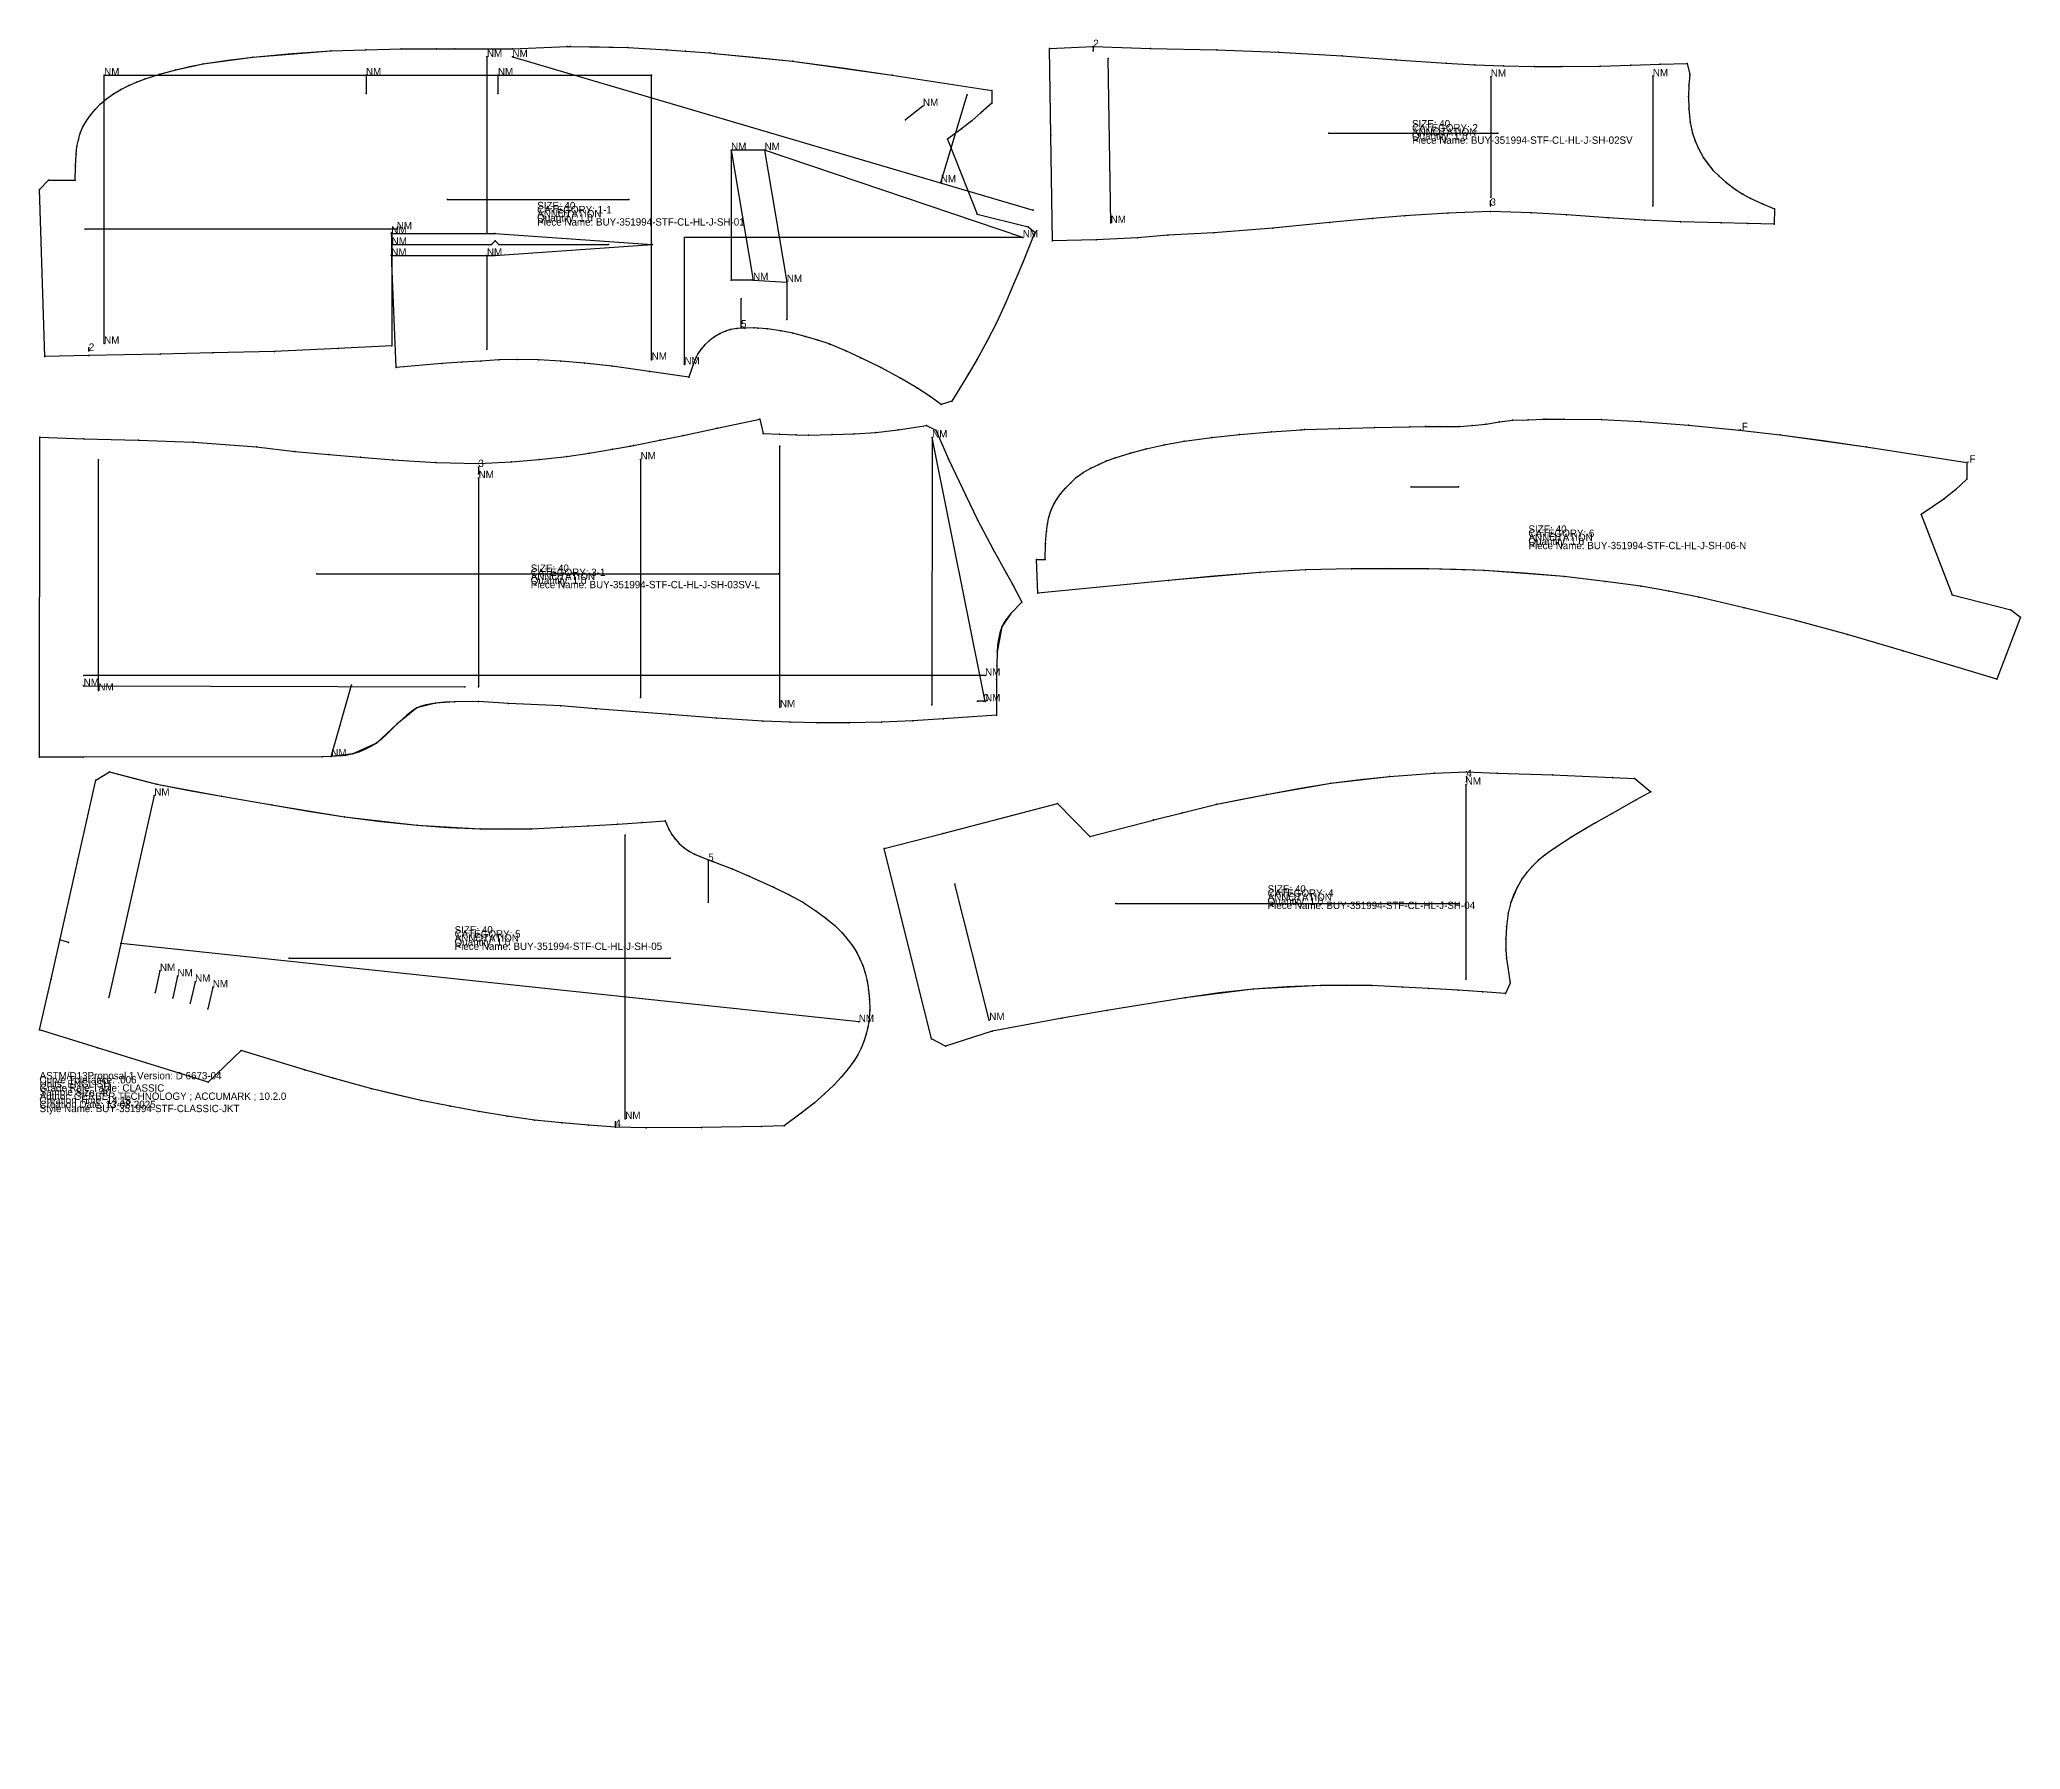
# Model space of a CAD drawing. Extents: x 0 to 67.6, y -21.7 to 36.6.
import ezdxf

# ---------------------------------------------------------------- set-up
doc = ezdxf.new("R2010")
doc.units = 0

msp = doc.modelspace()

# ---------------------------------------------------------------- texts
at = {"layer": '1'}
for s, p in [('ASTM/D13Proposal 1 Version: D 6673-04', (0, 1.12)), ('Author: GERBER TECHNOLOGY ; ACCUMARK ; 10.2.0', (0, 0.42)), ('Sample Size: 40', (0, 0.56)), ('Curve Tolerance: .006', (0, 0.98)), ('Grade Rule Table: CLASSIC', (0, 0.7)), ('Units: ENGLISH', (0, 0.84)), ('Style Name: BUY-351994-STF-CLASSIC-JKT', (0, 0)), ('Creation Time: 14:18', (0, 0.28)), ('Creation Date: 13-08-2025', (0, 0.14))]:
    msp.add_text(s, height=0.25, dxfattribs=at).set_placement(p)

# ---------------------------------------------------------------- blocks, each defined once
blk = doc.blocks.new('BUY-351994-STF-CL-HL-J-SH-01_40')
at = {"layer": '1'}
for points in [[(1.213, 31.8003), (1.22, 32.265), (1.2428, 32.685), (1.2751, 32.946), (1.322, 33.1788), (1.3858, 33.4064), (1.4743, 33.6212), (1.595, 33.8263), (1.7367, 34.0243), (1.8926, 34.2132), (2.0646, 34.3937), (2.2786, 34.5798), (2.5158, 34.7479), (2.7714, 34.8965), (3.0382, 35.0298), (3.3017, 35.1496), (3.6001, 35.2644), (4.1033, 35.4181), (4.6518, 35.5692), (5.5785, 35.7685), (7.2738, 36.0024), (9.9398, 36.2138), (11.134, 36.2528), (12.3333, 36.2822), (13.5377, 36.2835), (14.1657, 36.2835), (16.1341, 36.2835), (17.9935, 36.3588), (18.1104, 36.3583), (20.0727, 36.3252), (21.4023, 36.2526), (22.0398, 36.205), (22.8625, 36.1435), (23.0286, 36.1282), (25.6882, 35.8615), (29.0904, 35.3868), (32.4804, 34.8606)], [(32.4804, 34.8606), (32.481, 34.4239)], [(32.481, 34.4239), (32.1094, 34.0938), (31.8024, 33.821), (31.4478, 33.5542), (30.9762, 33.1994)], [(30.9762, 33.1994), (31.662, 31.4544), (31.662, 31.4544), (31.9814, 30.6444)], [(0, 31.4855), (0.3029, 31.8003)], [(0.3029, 31.8003), (1.213, 31.8003)], [(0.1781, 25.7892), (0, 31.4855)], [(31.9814, 30.6444), (33.7197, 30.21), (33.95, 30.0304)], [(12.1593, 25.4049), (12.0216, 28.9758), (12.0109, 30.0171), (12.0109, 26.1463)], [(33.95, 30.0304), (33.5377, 28.9951), (33.5377, 28.9951), (33.239, 28.2761), (32.9496, 27.603), (32.6423, 26.9317), (32.3139, 26.2947), (31.9705, 25.6693), (31.6925, 25.1897), (31.6925, 25.1897), (31.3971, 24.699), (31.1194, 24.2618)], [(30.7517, 24.1437), (30.3775, 24.4153), (29.9311, 24.7123), (29.3657, 25.0508), (28.6968, 25.4111), (28.0151, 25.7442), (27.5003, 25.978), (26.9585, 26.2075), (26.9362, 26.2149), (26.5441, 26.3444), (26.1185, 26.4695), (25.7012, 26.5782), (25.2817, 26.6644), (24.8198, 26.7275), (24.5013, 26.7497), (24.3726, 26.7584), (24.0697, 26.7567), (23.7978, 26.7365), (23.5721, 26.7013), (23.5721, 26.7013), (23.3973, 26.6471), (23.2212, 26.5728), (23.0286, 26.4597), (22.8451, 26.3222), (22.6964, 26.1828), (22.5564, 26.0182), (22.4587, 25.8751), (22.4587, 25.8751), (22.3995, 25.7622), (22.3267, 25.5976), (22.1452, 25.0814)], [(12.0109, 26.1463), (10.1905, 26.0546), (8.0171, 25.9581), (5.9077, 25.9058), (4.1151, 25.867), (1.678, 25.8188), (1.678, 25.8188), (0.1781, 25.7892)], [(22.1452, 25.0814), (20.802, 25.2746), (19.5294, 25.4518), (18.5878, 25.5566), (17.7864, 25.6291), (17.0242, 25.671), (16.2864, 25.6869), (15.6678, 25.6704), (15.052, 25.6295), (14.4087, 25.5958), (13.7235, 25.5447), (12.1593, 25.4049)], [(31.1194, 24.2618), (30.7517, 24.1437)]]:
    blk.add_lwpolyline(points, dxfattribs=at)
at = {"layer": '10'}
for p, q in [((23.9306, 26.775), (23.9306, 27.7497)), ((1.6781, 25.9815), (1.6781, 26.0828))]:
    blk.add_line(p, q, dxfattribs=at)
at = {"layer": '2'}
for p in [(15.2601, 36.0077), (16.1327, 36.0076), (16.1341, 36.2835), (2.2024, 35.3845), (2.2024, 35.3845), (11.1351, 35.3845), (15.6351, 35.3845), (20.88, 35.3845), (20.88, 35.3845), (11.1351, 34.7595), (15.6351, 34.7595), (31.64, 34.7152), (32.4804, 34.8606), (32.4804, 34.8606), (29.5416, 33.863), (30.137, 34.3288), (32.481, 34.4239), (32.481, 34.4239), (30.9762, 33.1994), (30.9762, 33.1994), (23.5915, 32.8311), (23.5915, 32.8311), (23.5915, 32.8311), (24.7326, 32.8311), (24.7326, 32.8311), (24.7326, 32.8311), (0.3029, 31.8003), (0.3029, 31.8003), (1.213, 31.8003), (1.213, 31.8003), (0, 31.4855), (0, 31.4855), (13.9099, 31.1371), (20.1013, 31.1371), (30.7448, 31.7225), (31.662, 31.4544), (31.9814, 30.6444), (31.9814, 30.6444), (33.8987, 30.7798), (1.5529, 30.1277), (11.998, 29.9777), (12.0109, 30.0171), (12.1859, 30.1277), (15.2601, 29.9777), (15.5327, 29.9777), (21.9984, 29.8461), (21.9984, 29.8461), (33.5421, 29.8461), (33.5421, 29.8461), (33.7197, 30.21), (33.95, 30.0304), (33.95, 30.0304), (11.998, 29.2277), (12.0109, 29.6027), (15.2601, 29.2277), (15.417, 29.6027), (15.5347, 29.2277), (15.542, 29.7277), (15.667, 29.6027), (19.4051, 29.6027), (20.9011, 29.6027), (20.9011, 29.6027), (12.0216, 28.9758), (23.5915, 28.3943), (23.5915, 28.3943), (24.3413, 28.3943), (24.3413, 28.3943), (24.3413, 28.3943), (33.5377, 28.9951), (33.5377, 28.9951), (23.9306, 27.7497), (25.4932, 28.3267), (25.4938, 28.3267), (25.4938, 28.3267), (25.4932, 27.0486), (23.5721, 26.7013), (23.9306, 26.775), (0.1781, 25.7892), (0.1781, 25.7892), (1.678, 25.8188), (1.6781, 26.0828), (1.6781, 25.9815), (2.2024, 26.2233), (12.0109, 26.1463), (12.0109, 26.1463), (15.2601, 26.0383), (22.4587, 25.8751), (22.4587, 25.8751), (26.9362, 26.2149), (26.9585, 26.2075), (12.1593, 25.4049), (12.1593, 25.4049), (17.7864, 25.6291), (20.88, 25.6727), (21.9984, 25.5163), (22.1452, 25.0814), (22.1452, 25.0814), (31.6925, 25.1897), (31.6925, 25.1897), (30.7517, 24.1437), (30.7517, 24.1437), (31.1194, 24.2618), (31.1194, 24.2618)]:
    blk.add_point(p, dxfattribs=at)
at = {"layer": '3'}
for p in [(7.2738, 36.0024), (9.9398, 36.2138), (11.134, 36.2528), (12.3333, 36.2822), (13.5377, 36.2835), (14.1657, 36.2835), (17.9935, 36.3588), (18.1104, 36.3583), (20.0727, 36.3252), (21.4023, 36.2526), (22.0398, 36.205), (22.8625, 36.1435), (23.0286, 36.1282), (25.6882, 35.8615), (3.3017, 35.1496), (3.6001, 35.2644), (4.1033, 35.4181), (4.6518, 35.5692), (5.5785, 35.7685), (29.0904, 35.3868), (2.2786, 34.5798), (2.5158, 34.7479), (2.7714, 34.8965), (3.0382, 35.0298), (1.595, 33.8263), (1.7367, 34.0243), (1.8926, 34.2132), (2.0646, 34.3937), (31.8024, 33.821), (32.1094, 34.0938), (1.322, 33.1788), (1.3858, 33.4064), (1.4743, 33.6212), (31.4478, 33.5542), (1.2428, 32.685), (1.2751, 32.946), (1.22, 32.265), (31.662, 31.4544), (33.239, 28.2761), (32.9496, 27.603), (23.0286, 26.4597), (23.2212, 26.5728), (23.3973, 26.6471), (23.5721, 26.7013), (23.7978, 26.7365), (24.0697, 26.7567), (24.3726, 26.7584), (24.5013, 26.7497), (24.8198, 26.7275), (25.2817, 26.6644), (25.7012, 26.5782), (26.1185, 26.4695), (32.6423, 26.9317), (1.678, 25.8188), (4.1151, 25.867), (5.9077, 25.9058), (8.0171, 25.9581), (10.1905, 26.0546), (16.2864, 25.6869), (22.3995, 25.7622), (22.5564, 26.0182), (22.6964, 26.1828), (22.8451, 26.3222), (26.5441, 26.3444), (27.5003, 25.978), (28.0151, 25.7442), (32.3139, 26.2947), (13.7235, 25.5447), (14.4087, 25.5958), (15.052, 25.6295), (15.6678, 25.6704), (17.0242, 25.671), (18.5878, 25.5566), (19.5294, 25.4518), (20.802, 25.2746), (22.3267, 25.5976), (28.6968, 25.4111), (29.3657, 25.0508), (31.9705, 25.6693), (29.9311, 24.7123), (30.3775, 24.4153), (31.3971, 24.699)]:
    blk.add_point(p, dxfattribs=at)
at = {"layer": '4'}
for p in [(9.9398, 36.2138, 0.1181), (14.1657, 36.2835, 0.1181), (16.1341, 36.2835, 0.1181), (18.1104, 36.3583, 0.1181), (23.0286, 36.1282, 0.1181), (29.0904, 35.3868, 0.1181), (31.662, 31.4544, 0.1181), (33.5377, 28.9951, 0.1181), (23.5721, 26.7013, 0.1181), (24.5013, 26.7497, 0.1181), (1.678, 25.8188, 0.1181), (22.5564, 26.0182, 0.1181), (26.9362, 26.2149, 0.1181), (17.7864, 25.6291, 0.1181), (31.6925, 25.1897, 0.1181)]:
    blk.add_point(p, dxfattribs=at)
at = {"layer": '5'}
blk.add_line((13.9099, 31.1371), (20.1013, 31.1371), dxfattribs=at)
at = {"layer": '7'}
blk.add_line((13.9099, 31.1371), (20.1013, 31.1371), dxfattribs=at)
at = {"layer": '8'}
for p, q in [((15.2601, 36.0077), (15.2601, 29.9777)), ((16.1327, 36.0076), (33.8987, 30.7798)), ((2.2024, 35.3845), (20.88, 35.3845)), ((2.2024, 26.2233), (2.2024, 35.3845)), ((11.1351, 35.3845), (11.1351, 34.7595)), ((15.6351, 35.3845), (15.6351, 34.7595)), ((20.88, 25.6727), (20.88, 35.3845)), ((30.7448, 31.7225), (31.64, 34.7152)), ((30.137, 34.3288), (29.5416, 33.863)), ((24.7326, 32.8311), (23.5915, 32.8311)), ((23.5915, 32.8311), (24.3413, 28.3943)), ((23.5915, 32.8311), (23.5915, 28.3943)), ((33.5421, 29.8461), (24.7326, 32.8311)), ((24.7326, 32.8311), (25.4938, 28.3267)), ((12.1859, 30.1277), (1.5529, 30.1277)), ((21.9984, 25.5163), (21.9984, 29.8461)), ((33.5421, 29.8461), (21.9984, 29.8461)), ((15.2601, 29.2277), (15.2601, 26.0383)), ((24.3413, 28.3943), (23.5915, 28.3943)), ((24.3413, 28.3943), (25.4938, 28.3267)), ((25.4932, 28.3267), (25.4932, 27.0486))]:
    blk.add_line(p, q, dxfattribs=at)
for points in [[(11.998, 29.9777), (15.5327, 29.9777), (20.9011, 29.6027)], [(11.998, 29.2277), (15.5347, 29.2277), (20.9011, 29.6027)], [(12.0109, 29.6027), (15.417, 29.6027), (15.542, 29.7277), (15.667, 29.6027), (19.4051, 29.6027)]]:
    blk.add_lwpolyline(points, dxfattribs=at)
at = {"layer": '84'}
for points in [[(1.213, 31.8003), (1.22, 32.265), (1.2428, 32.685), (1.2751, 32.946), (1.322, 33.1788), (1.3858, 33.4064), (1.4743, 33.6212), (1.595, 33.8263), (1.7367, 34.0243), (1.8926, 34.2132), (2.0646, 34.3937), (2.2786, 34.5798), (2.5158, 34.7479), (2.7714, 34.8965), (3.0382, 35.0298), (3.3017, 35.1496), (3.6001, 35.2644), (4.1033, 35.4181), (4.6518, 35.5692), (5.1136, 35.6763), (5.5785, 35.7685), (6.4242, 35.8992), (7.2738, 36.0024), (8.6054, 36.1251), (9.9398, 36.2138), (11.134, 36.2528), (12.3333, 36.2822), (13.5377, 36.2835), (14.1657, 36.2835), (16.1341, 36.2835), (17.9935, 36.3588), (18.1104, 36.3583), (19.0916, 36.3477), (20.0727, 36.3252), (21.4023, 36.2526), (22.0398, 36.205), (22.8625, 36.1435), (23.0286, 36.1282), (24.3592, 36.0024), (25.6882, 35.8615), (27.3908, 35.6354), (29.0904, 35.3868), (32.4804, 34.8606)], [(32.4804, 34.8606), (32.481, 34.4239)], [(32.481, 34.4239), (32.1094, 34.0938), (31.8024, 33.821), (31.4478, 33.5542), (30.9762, 33.1994)], [(30.9762, 33.1994), (31.662, 31.4544), (31.662, 31.4544), (31.9814, 30.6444)], [(0, 31.4855), (0.3029, 31.8003)], [(0.3029, 31.8003), (1.213, 31.8003)], [(0.1781, 25.7892), (0, 31.4855)], [(31.9814, 30.6444), (33.7197, 30.21), (33.95, 30.0304)], [(12.1593, 25.4049), (12.0216, 28.9758), (12.0109, 30.0171), (12.0109, 26.1463)], [(33.95, 30.0304), (33.5377, 28.9951), (33.5377, 28.9951), (33.239, 28.2761), (32.9496, 27.603), (32.6423, 26.9317), (32.3139, 26.2947), (31.9705, 25.6693), (31.6925, 25.1897), (31.6925, 25.1897), (31.3971, 24.699), (31.1194, 24.2618)], [(30.7517, 24.1437), (30.3775, 24.4153), (29.9311, 24.7123), (29.3657, 25.0508), (28.6968, 25.4111), (28.0151, 25.7442), (27.5003, 25.978), (26.9585, 26.2075), (26.9362, 26.2149), (26.5441, 26.3444), (26.1185, 26.4695), (25.7012, 26.5782), (25.2817, 26.6644), (24.8198, 26.7275), (24.5013, 26.7497), (24.3726, 26.7584), (24.0697, 26.7567), (23.7978, 26.7365), (23.5721, 26.7013), (23.5721, 26.7013), (23.3973, 26.6471), (23.2212, 26.5728), (23.0286, 26.4597), (22.8451, 26.3222), (22.6964, 26.1828), (22.5564, 26.0182), (22.4587, 25.8751), (22.4587, 25.8751), (22.3995, 25.7622), (22.3267, 25.5976), (22.1452, 25.0814)], [(12.0109, 26.1463), (10.1905, 26.0546), (8.0171, 25.9581), (5.9077, 25.9058), (4.1151, 25.867), (1.678, 25.8188), (1.678, 25.8188), (0.1781, 25.7892)], [(22.1452, 25.0814), (20.802, 25.2746), (19.5294, 25.4518), (18.5878, 25.5566), (17.7864, 25.6291), (17.0242, 25.671), (16.2864, 25.6869), (15.6678, 25.6704), (15.052, 25.6295), (14.4087, 25.5958), (13.7235, 25.5447), (12.1593, 25.4049)], [(31.1194, 24.2618), (30.7517, 24.1437)]]:
    blk.add_lwpolyline(points, dxfattribs=at)
at = {"layer": '85'}
for points in [[(15.2601, 36.0077), (15.2601, 29.9777)], [(16.1327, 36.0076), (33.8987, 30.7798)], [(2.2024, 35.3845), (20.88, 35.3845)], [(2.2024, 26.2233), (2.2024, 35.3845)], [(11.1351, 35.3845), (11.1351, 34.7595)], [(15.6351, 35.3845), (15.6351, 34.7595)], [(20.88, 25.6727), (20.88, 35.3845)], [(30.7448, 31.7225), (31.64, 34.7152)], [(30.137, 34.3288), (29.5416, 33.863)], [(24.7326, 32.8311), (23.5915, 32.8311)], [(23.5915, 32.8311), (24.3413, 28.3943)], [(23.5915, 32.8311), (23.5915, 28.3943)], [(33.5421, 29.8461), (24.7326, 32.8311)], [(24.7326, 32.8311), (25.4938, 28.3267)], [(12.1859, 30.1277), (1.5529, 30.1277)], [(11.998, 29.9777), (15.5327, 29.9777), (20.9011, 29.6027)], [(21.9984, 25.5163), (21.9984, 29.8461)], [(33.5421, 29.8461), (21.9984, 29.8461)], [(11.998, 29.2277), (15.5347, 29.2277), (20.9011, 29.6027)], [(12.0109, 29.6027), (15.417, 29.6027), (15.542, 29.7277), (15.667, 29.6027), (19.4051, 29.6027)], [(15.2601, 29.2277), (15.2601, 26.0383)], [(24.3413, 28.3943), (23.5915, 28.3943)], [(24.3413, 28.3943), (25.4938, 28.3267)], [(25.4932, 28.3267), (25.4932, 27.0486)]]:
    blk.add_lwpolyline(points, dxfattribs=at)
at = {"layer": '1'}
for s, p in [('ANNOTATION', (16.975, 30.5312)), ('SIZE: 40', (16.975, 30.8112)), ('Quantity: 1,0', (16.975, 30.3912)), ('CATEGORY: 1-1', (16.975, 30.6712)), ('Piece Name: BUY-351994-STF-CL-HL-J-SH-01', (16.975, 30.2512))]:
    blk.add_text(s, height=0.25, dxfattribs=at).set_placement(p)
at = {"layer": '10'}
for s, p in [('5', (23.9306, 26.775)), ('2', (1.6781, 25.9815))]:
    blk.add_text(s, height=0.25, dxfattribs=at).set_placement(p)
at = {"layer": '8'}
for p in [(15.2601, 36.0077), (16.1327, 36.0076), (2.2024, 35.3845), (11.1351, 35.3845), (15.6351, 35.3845), (30.137, 34.3288), (23.5915, 32.8311), (23.5915, 32.8311), (24.7326, 32.8311), (24.7326, 32.8311), (30.7448, 31.7225), (11.998, 29.9777), (12.0109, 29.6027), (12.1859, 30.1277), (33.5421, 29.8461), (33.5421, 29.8461), (11.998, 29.2277), (15.2601, 29.2277), (24.3413, 28.3943), (24.3413, 28.3943), (25.4932, 28.3267), (2.2024, 26.2233), (20.88, 25.6727), (21.9984, 25.5163)]:
    blk.add_text('NM', height=0.25, dxfattribs=at).set_placement(p)
at = {"layer": '85'}
for p in [(15.2601, 36.0077), (16.1327, 36.0076), (2.2024, 35.3845), (11.1351, 35.3845), (15.6351, 35.3845), (30.137, 34.3288), (23.5915, 32.8311), (23.5915, 32.8311), (24.7326, 32.8311), (24.7326, 32.8311), (30.7448, 31.7225), (11.998, 29.9777), (12.0109, 29.6027), (12.1859, 30.1277), (33.5421, 29.8461), (33.5421, 29.8461), (11.998, 29.2277), (15.2601, 29.2277), (24.3413, 28.3943), (24.3413, 28.3943), (25.4932, 28.3267), (2.2024, 26.2233), (20.88, 25.6727), (21.9984, 25.5163)]:
    blk.add_text('NM', height=0.25, dxfattribs=at).set_placement(p)
blk = doc.blocks.new('BUY-351994-STF-CL-HL-J-SH-02SV_40')
at = {"layer": '1'}
for points in [[(34.4499, 36.2907), (35.948, 36.3587), (35.948, 36.3587), (37.8971, 36.2985), (40.1615, 36.2496), (42.2698, 36.1681), (44.4406, 36.0417), (46.2734, 35.9095), (46.2734, 35.9095), (47.9865, 35.7907), (48.9653, 35.7394), (49.9417, 35.7028), (50.9965, 35.6795), (51.9354, 35.6755), (51.9354, 35.6755), (53.2412, 35.6927), (54.2836, 35.721), (55.2878, 35.7559), (56.2048, 35.7877)], [(34.5549, 29.7267), (34.4949, 33.3222), (34.4499, 36.2907)], [(56.2048, 35.7877), (56.3015, 35.406), (56.2672, 35.0398), (56.2486, 34.6602), (56.2635, 34.2317), (56.3137, 33.7673), (56.3937, 33.4005), (56.4801, 33.1475), (56.5839, 32.9018), (56.7699, 32.5619), (56.9202, 32.3511), (57.0874, 32.1477), (57.3005, 31.9327), (57.5295, 31.7316), (57.8617, 31.4852), (58.1059, 31.3278), (58.3586, 31.1855), (58.7725, 30.9994), (59.1921, 30.8254)], [(59.1738, 30.3047), (58.2653, 30.3261), (57.3651, 30.3473), (55.9794, 30.3786), (54.7614, 30.4388), (54.7614, 30.4388), (53.5096, 30.5221), (52.0891, 30.6167), (50.8833, 30.6886), (49.4962, 30.7274), (49.4962, 30.7274), (48.0421, 30.6732), (46.5757, 30.5823), (45.4687, 30.4979), (44.002, 30.3551), (42.0715, 30.1671), (40.0645, 30.0083), (38.4943, 29.9214), (37.4498, 29.8387), (36.0478, 29.7642), (34.5549, 29.7267)], [(59.1921, 30.8254), (59.1738, 30.3047)]]:
    blk.add_lwpolyline(points, dxfattribs=at)
at = {"layer": '10'}
for p, q in [((35.9476, 36.3444), (35.9476, 36.2135)), ((49.4962, 30.9299), (49.4962, 31.0993))]:
    blk.add_line(p, q, dxfattribs=at)
at = {"layer": '2'}
for p in [(34.4499, 36.2907), (34.4499, 36.2907), (35.9476, 36.3444), (35.9476, 36.2135), (35.948, 36.3587), (35.948, 36.3587), (36.4552, 35.9524), (46.2734, 35.9095), (49.5111, 35.3303), (51.9354, 35.6755), (55.0372, 35.3491), (56.2048, 35.7877), (56.2048, 35.7877), (56.3015, 35.406), (43.9789, 33.4102), (49.7475, 33.4102), (56.3137, 33.7673), (49.4962, 31.0993), (49.5111, 31.2273), (45.4687, 30.4979), (49.4962, 30.9299), (49.4962, 30.7274), (49.4962, 30.7274), (54.7614, 30.4388), (54.7614, 30.4388), (55.0372, 30.9262), (59.1921, 30.8254), (59.1921, 30.8254), (36.5403, 30.3425), (59.1738, 30.3047), (59.1738, 30.3047), (34.5549, 29.7267), (34.5549, 29.7267)]:
    blk.add_point(p, dxfattribs=at)
at = {"layer": '3'}
for p in [(37.8971, 36.2985), (40.1615, 36.2496), (42.2698, 36.1681), (44.4406, 36.0417), (46.2734, 35.9095), (47.9865, 35.7907), (48.9653, 35.7394), (49.9417, 35.7028), (50.9965, 35.6795), (51.9354, 35.6755), (53.2412, 35.6927), (54.2836, 35.721), (55.2878, 35.7559), (56.2486, 34.6602), (56.2672, 35.0398), (56.2635, 34.2317), (34.4949, 33.3222), (56.3937, 33.4005), (56.4801, 33.1475), (56.5839, 32.9018), (56.7699, 32.5619), (56.9202, 32.3511), (57.0874, 32.1477), (57.3005, 31.9327), (57.5295, 31.7316), (57.8617, 31.4852), (58.1059, 31.3278), (58.3586, 31.1855), (46.5757, 30.5823), (48.0421, 30.6732), (50.8833, 30.6886), (52.0891, 30.6167), (53.5096, 30.5221), (58.7725, 30.9994), (36.0478, 29.7642), (37.4498, 29.8387), (38.4943, 29.9214), (40.0645, 30.0083), (42.0715, 30.1671), (44.002, 30.3551), (55.9794, 30.3786), (57.3651, 30.3473), (58.2653, 30.3261)]:
    blk.add_point(p, dxfattribs=at)
at = {"layer": '4'}
for p in [(35.948, 36.3587, 0.1181), (46.2734, 35.9095, 0.1181), (51.9354, 35.6755, 0.1181), (34.4949, 33.3222, 0.1181), (56.3137, 33.7673, 0.1181), (49.4962, 30.7274, 0.1181), (54.7614, 30.4388, 0.1181), (36.0478, 29.7642, 0.1181)]:
    blk.add_point(p, dxfattribs=at)
at = {"layer": '5'}
blk.add_line((43.9789, 33.4102), (49.7475, 33.4102), dxfattribs=at)
at = {"layer": '7'}
blk.add_line((43.9789, 33.4102), (49.7475, 33.4102), dxfattribs=at)
at = {"layer": '8'}
for p, q in [((36.5403, 30.3425), (36.4552, 35.9524)), ((49.5111, 35.3303), (49.5111, 31.2273)), ((55.0372, 35.3491), (55.0372, 30.9262))]:
    blk.add_line(p, q, dxfattribs=at)
at = {"layer": '84'}
for points in [[(34.4499, 36.2907), (35.948, 36.3587), (35.948, 36.3587), (37.8971, 36.2985), (40.1615, 36.2496), (42.2698, 36.1681), (44.4406, 36.0417), (46.2734, 35.9095), (46.2734, 35.9095), (47.9865, 35.7907), (48.9653, 35.7394), (49.9417, 35.7028), (50.9965, 35.6795), (51.9354, 35.6755), (51.9354, 35.6755), (53.2412, 35.6927), (54.2836, 35.721), (55.2878, 35.7559), (56.2048, 35.7877)], [(34.5549, 29.7267), (34.4949, 33.3222), (34.4499, 36.2907)], [(56.2048, 35.7877), (56.3015, 35.406), (56.2672, 35.0398), (56.2486, 34.6602), (56.2635, 34.2317), (56.3137, 33.7673), (56.3937, 33.4005), (56.4801, 33.1475), (56.5839, 32.9018), (56.7699, 32.5619), (56.9202, 32.3511), (57.0874, 32.1477), (57.3005, 31.9327), (57.5295, 31.7316), (57.8617, 31.4852), (58.1059, 31.3278), (58.3586, 31.1855), (58.7725, 30.9994), (59.1921, 30.8254)], [(59.1738, 30.3047), (58.2653, 30.3261), (57.3651, 30.3473), (55.9794, 30.3786), (54.7614, 30.4388), (54.7614, 30.4388), (53.5096, 30.5221), (52.0891, 30.6167), (50.8833, 30.6886), (49.4962, 30.7274), (49.4962, 30.7274), (48.0421, 30.6732), (46.5757, 30.5823), (45.4687, 30.4979), (44.002, 30.3551), (42.0715, 30.1671), (40.0645, 30.0083), (38.4943, 29.9214), (37.4498, 29.8387), (36.0478, 29.7642), (34.5549, 29.7267)], [(59.1921, 30.8254), (59.1738, 30.3047)]]:
    blk.add_lwpolyline(points, dxfattribs=at)
at = {"layer": '85'}
for points in [[(36.5403, 30.3425), (36.4552, 35.9524)], [(49.5111, 35.3303), (49.5111, 31.2273)], [(55.0372, 35.3491), (55.0372, 30.9262)]]:
    blk.add_lwpolyline(points, dxfattribs=at)
at = {"layer": '1'}
for s, p in [('SIZE: 40', (46.821, 33.6027)), ('ANNOTATION', (46.821, 33.3227)), ('Quantity: 1,0', (46.821, 33.1827)), ('CATEGORY: 2', (46.821, 33.4627)), ('Piece Name: BUY-351994-STF-CL-HL-J-SH-02SV', (46.821, 33.0427))]:
    blk.add_text(s, height=0.25, dxfattribs=at).set_placement(p)
at = {"layer": '10'}
for s, p in [('2', (35.9476, 36.3444)), ('3', (49.4962, 30.9299))]:
    blk.add_text(s, height=0.25, dxfattribs=at).set_placement(p)
at = {"layer": '8'}
for p in [(49.5111, 35.3303), (55.0372, 35.3491), (36.5403, 30.3425)]:
    blk.add_text('NM', height=0.25, dxfattribs=at).set_placement(p)
at = {"layer": '85'}
for p in [(49.5111, 35.3303), (55.0372, 35.3491), (36.5403, 30.3425)]:
    blk.add_text('NM', height=0.25, dxfattribs=at).set_placement(p)
blk = doc.blocks.new('BUY-351994-STF-CL-HL-J-SH-03SV-L_40')
at = {"layer": '1'}
for points in [[(0, 12.1101), (0.0069, 23.0283)], [(0.0069, 23.0283), (1.5034, 22.9789), (3.3694, 22.9316), (5.2523, 22.8562), (7.3995, 22.6976), (8.7123, 22.542), (9.8683, 22.441), (10.9447, 22.3472), (12.048, 22.2633), (13.5141, 22.1728), (14.9693, 22.134), (16.0974, 22.1951), (17.0445, 22.2742), (17.9917, 22.3774), (18.7487, 22.4889), (19.5482, 22.6178), (20.1488, 22.7259), (20.265, 22.7475), (21.1591, 22.9286), (21.9583, 23.0902), (23.1139, 23.335), (24.5707, 23.6437)], [(24.5707, 23.6437), (24.6811, 23.1565)], [(24.6811, 23.1565), (25.2363, 23.1293), (25.8132, 23.1109), (26.2315, 23.1049), (26.2315, 23.1049), (27.0384, 23.1197), (27.7864, 23.1471), (28.5257, 23.1942), (29.2895, 23.2809), (30.2579, 23.4294)], [(30.2579, 23.4294), (30.5725, 23.2731)], [(30.5725, 23.2731), (30.8666, 22.5974), (31.0068, 22.2783), (31.0068, 22.2783), (31.593, 21.0428), (31.9951, 20.215), (32.5156, 19.224), (32.9857, 18.3769), (32.9857, 18.3769), (33.1854, 18.0139), (33.5112, 17.3986)], [(33.5112, 17.3986), (33.1328, 17.0107), (32.8311, 16.5621), (32.6621, 15.7077), (32.6526, 15.2399), (32.6505, 14.7647), (32.6503, 14.0443), (32.6503, 14.0443), (32.6501, 13.5432)], [(32.6501, 13.5432), (30.8423, 13.4233), (29.7862, 13.3558), (28.722, 13.3029), (27.6239, 13.2835), (26.5287, 13.2854), (25.6008, 13.3058), (24.6716, 13.3407), (23.0873, 13.4437), (21.5105, 13.5647), (18.975, 13.7625), (17.7868, 13.8642), (15.9984, 13.9445), (14.9674, 14.0121), (14.1538, 14.0033), (13.5065, 13.9613), (12.8677, 13.7931), (12.1868, 13.2384), (11.4891, 12.5911), (10.6822, 12.2213), (9.9514, 12.1379), (9.6398, 12.1204), (1.5003, 12.1101), (1.5003, 12.1101), (0, 12.1101)]]:
    blk.add_lwpolyline(points, dxfattribs=at)
at = {"layer": '10'}
blk.add_line((14.9693, 22.0137), (14.9693, 21.7824), dxfattribs=at)
at = {"layer": '2'}
for p in [(0.0069, 23.0283), (0.0069, 23.0283), (24.5707, 23.6437), (24.5707, 23.6437), (24.6811, 23.1565), (24.6811, 23.1565), (26.2315, 23.1049), (30.2579, 23.4294), (30.2579, 23.4294), (30.45, 23.0217), (30.45, 23.0217), (30.5725, 23.2731), (30.5725, 23.2731), (10.9447, 22.3472), (20.1488, 22.7259), (20.265, 22.7475), (25.2562, 22.7267), (2.0069, 22.2561), (14.9693, 22.134), (14.9693, 22.0137), (14.9693, 21.7824), (14.9762, 21.634), (20.5023, 22.2753), (31.0068, 22.2783), (9.4538, 18.3661), (25.2116, 18.3661), (32.9857, 18.3769), (33.5112, 17.3986), (33.5112, 17.3986), (1.5069, 14.8988), (32.2571, 14.8988), (1.5016, 14.5467), (2.0069, 14.3879), (10.6418, 14.568), (14.5038, 14.5133), (14.9762, 14.5121), (32.6505, 14.7647), (14.9674, 14.0121), (20.5023, 14.1449), (25.2562, 13.8191), (30.4377, 13.8985), (31.9941, 14.0184), (32.2014, 14.0184), (32.2562, 14.0182), (32.6501, 13.5432), (32.6501, 13.5432), (32.6503, 14.0443), (0, 12.1101), (0, 12.1101), (1.5003, 12.1101), (9.6398, 12.1204), (9.9514, 12.1379)]:
    blk.add_point(p, dxfattribs=at)
at = {"layer": '3'}
for p in [(1.5034, 22.9789), (21.9583, 23.0902), (23.1139, 23.335), (25.2363, 23.1293), (25.8132, 23.1109), (26.2315, 23.1049), (27.0384, 23.1197), (27.7864, 23.1471), (28.5257, 23.1942), (29.2895, 23.2809), (3.3694, 22.9316), (5.2523, 22.8562), (7.3995, 22.6976), (8.7123, 22.542), (9.8683, 22.441), (17.9917, 22.3774), (18.7487, 22.4889), (19.5482, 22.6178), (21.1591, 22.9286), (30.8666, 22.5974), (12.048, 22.2633), (13.5141, 22.1728), (16.0974, 22.1951), (17.0445, 22.2742), (31.0068, 22.2783), (31.593, 21.0428), (31.9951, 20.215), (32.5156, 19.224), (32.9857, 18.3769), (33.1854, 18.0139), (33.1328, 17.0107), (32.8311, 16.5621), (32.6621, 15.7077), (32.6526, 15.2399), (12.8677, 13.7931), (13.5065, 13.9613), (14.1538, 14.0033), (15.9984, 13.9445), (17.7868, 13.8642), (18.975, 13.7625), (21.5105, 13.5647), (32.6503, 14.0443), (12.1868, 13.2384), (23.0873, 13.4437), (24.6716, 13.3407), (25.6008, 13.3058), (26.5287, 13.2854), (27.6239, 13.2835), (28.722, 13.3029), (29.7862, 13.3558), (30.8423, 13.4233), (10.6822, 12.2213), (11.4891, 12.5911), (1.5003, 12.1101), (9.9514, 12.1379)]:
    blk.add_point(p, dxfattribs=at)
at = {"layer": '4'}
for p in [(1.5034, 22.9789, 0.1181), (26.2315, 23.1049, 0.1181), (20.1488, 22.7259, 0.1181), (14.9693, 22.134, 0.1181), (31.0068, 22.2783, 0.1181), (32.9857, 18.3769, 0.1181), (32.6503, 14.0443, 0.1181), (1.5003, 12.1101, 0.1181), (9.9514, 12.1379, 0.1181)]:
    blk.add_point(p, dxfattribs=at)
at = {"layer": '5'}
blk.add_line((9.4538, 18.3661), (25.2116, 18.3661), dxfattribs=at)
at = {"layer": '7'}
blk.add_line((9.4538, 18.3661), (25.2116, 18.3661), dxfattribs=at)
at = {"layer": '8'}
for p, q in [((30.45, 23.0217), (30.4377, 13.8985)), ((32.2562, 14.0182), (30.45, 23.0217)), ((25.2562, 13.8191), (25.2562, 22.7267)), ((2.0069, 14.3879), (2.0069, 22.2561)), ((14.9762, 21.634), (14.9762, 14.5121)), ((20.5023, 22.2753), (20.5023, 14.1449)), ((32.2571, 14.8988), (1.5069, 14.8988)), ((1.5016, 14.5467), (14.5038, 14.5133)), ((9.9514, 12.1379), (10.6418, 14.568))]:
    blk.add_line(p, q, dxfattribs=at)
at = {"layer": '84'}
for points in [[(0, 12.1101), (0.0069, 23.0283)], [(0.0069, 23.0283), (1.5034, 22.9789), (3.3694, 22.9316), (5.2523, 22.8562), (6.3266, 22.7871), (7.3995, 22.6976), (8.7123, 22.542), (9.8683, 22.441), (10.9447, 22.3472), (12.048, 22.2633), (13.5141, 22.1728), (14.9693, 22.134), (16.0974, 22.1951), (17.0445, 22.2742), (17.9917, 22.3774), (18.7487, 22.4889), (19.5482, 22.6178), (20.1488, 22.7259), (20.265, 22.7475), (21.1591, 22.9286), (21.9583, 23.0902), (23.1139, 23.335), (24.5707, 23.6437)], [(24.5707, 23.6437), (24.6811, 23.1565)], [(24.6811, 23.1565), (25.2363, 23.1293), (25.8132, 23.1109), (26.2315, 23.1049), (26.2315, 23.1049), (27.0384, 23.1197), (27.7864, 23.1471), (28.5257, 23.1942), (29.2895, 23.2809), (30.2579, 23.4294)], [(30.2579, 23.4294), (30.5725, 23.2731)], [(30.5725, 23.2731), (30.8666, 22.5974), (31.0068, 22.2783), (31.0068, 22.2783), (31.593, 21.0428), (31.9951, 20.215), (32.5156, 19.224), (32.9857, 18.3769), (32.9857, 18.3769), (33.1854, 18.0139), (33.5112, 17.3986)], [(33.5112, 17.3986), (33.1328, 17.0107), (32.9655, 16.7962), (32.8925, 16.6823), (32.8311, 16.5621), (32.764, 16.3554), (32.7171, 16.1425), (32.6831, 15.926), (32.6621, 15.7077), (32.6526, 15.2399), (32.6505, 14.7647), (32.6503, 14.0443), (32.6503, 14.0443), (32.6501, 13.5432)], [(32.6501, 13.5432), (30.8423, 13.4233), (29.7862, 13.3558), (28.722, 13.3029), (27.6239, 13.2835), (26.5287, 13.2854), (25.6008, 13.3058), (24.6716, 13.3407), (23.0873, 13.4437), (21.5105, 13.5647), (18.975, 13.7625), (17.7868, 13.8642), (15.9984, 13.9445), (14.9674, 14.0121), (14.1538, 14.0033), (13.8291, 13.9921), (13.5065, 13.9613), (13.1793, 13.901), (13.0203, 13.8553), (12.8677, 13.7931), (12.6841, 13.6746), (12.5125, 13.5376), (12.1868, 13.2384), (11.8469, 12.903), (11.673, 12.741), (11.4891, 12.5911), (11.2995, 12.4745), (11.1, 12.375), (10.8942, 12.2893), (10.6822, 12.2213), (10.5021, 12.186), (10.3197, 12.1631), (9.9514, 12.1379), (9.6398, 12.1204), (1.5003, 12.1101), (1.5003, 12.1101), (0, 12.1101)]]:
    blk.add_lwpolyline(points, dxfattribs=at)
at = {"layer": '85'}
for points in [[(30.45, 23.0217), (30.4377, 13.8985)], [(32.2562, 14.0182), (30.45, 23.0217)], [(25.2562, 13.8191), (25.2562, 22.7267)], [(2.0069, 14.3879), (2.0069, 22.2561)], [(14.9762, 21.634), (14.9762, 14.5121)], [(20.5023, 22.2753), (20.5023, 14.1449)], [(32.2571, 14.8988), (1.5069, 14.8988)], [(1.5016, 14.5467), (14.5038, 14.5133)], [(9.9514, 12.1379), (10.6418, 14.568)]]:
    blk.add_lwpolyline(points, dxfattribs=at)
at = {"layer": '9'}
blk.add_line((32.2014, 14.0184), (31.9941, 14.0184), dxfattribs=at)
at = {"layer": '1'}
for s, p in [('ANNOTATION', (16.7556, 18.1569)), ('SIZE: 40', (16.7556, 18.4369)), ('Quantity: 1,0', (16.7556, 18.0169)), ('CATEGORY: 3-1', (16.7556, 18.2969)), ('Piece Name: BUY-351994-STF-CL-HL-J-SH-03SV-L', (16.7556, 17.8769))]:
    blk.add_text(s, height=0.25, dxfattribs=at).set_placement(p)
at = {"layer": '10'}
blk.add_text('3', height=0.25, dxfattribs=at).set_placement((14.9693, 22.0137))
at = {"layer": '8'}
for p in [(30.45, 23.0217), (20.5023, 22.2753), (14.9762, 21.634), (32.2571, 14.8988), (1.5016, 14.5467), (2.0069, 14.3879), (32.2562, 14.0182), (25.2562, 13.8191), (9.9514, 12.1379)]:
    blk.add_text('NM', height=0.25, dxfattribs=at).set_placement(p)
at = {"layer": '85'}
for p in [(30.45, 23.0217), (20.5023, 22.2753), (14.9762, 21.634), (32.2571, 14.8988), (1.5016, 14.5467), (2.0069, 14.3879), (32.2562, 14.0182), (25.2562, 13.8191), (9.9514, 12.1379)]:
    blk.add_text('NM', height=0.25, dxfattribs=at).set_placement(p)
at = {"layer": '9'}
blk.add_text('0', height=0.25, dxfattribs=at).set_placement((32.2014, 14.0184))
blk = doc.blocks.new('BUY-351994-STF-CL-HL-J-SH-06-N_40')
at = {"layer": '1'}
for points in [[(34.3011, 18.8601), (34.3187, 19.4012), (34.3485, 19.8171), (34.3845, 20.072), (34.434, 20.298), (34.4994, 20.5168), (34.5858, 20.7201), (34.7035, 20.9149), (34.8431, 21.1054), (34.9969, 21.2873), (35.1648, 21.4594), (35.3663, 21.6612), (35.6069, 21.8276), (35.865, 21.9735), (36.1336, 22.1039), (36.3987, 22.2207), (36.6984, 22.3319), (37.2007, 22.4885), (37.7492, 22.6396), (38.3613, 22.7713), (39.0497, 22.8952), (39.989, 23.0176), (40.9295, 23.1253), (42.0151, 23.2167), (43.0372, 23.2841), (43.155, 23.2918), (44.3468, 23.3308), (45.5441, 23.3601), (46.7474, 23.3853), (47.2852, 23.3911), (47.3637, 23.3935), (47.7659, 23.3962), (48.4391, 23.395), (48.8676, 23.4262), (49.3435, 23.4795), (49.8076, 23.5594), (50.2483, 23.6084), (50.7782, 23.6279), (51.3182, 23.6437), (51.3969, 23.6437), (52.0147, 23.6437), (53.2867, 23.6392), (54.6194, 23.5666), (56.2482, 23.4419), (57.9791, 23.2721), (59.3778, 23.1127), (62.3173, 22.6996), (65.7486, 22.167)], [(65.7486, 22.167), (65.7494, 21.5977)], [(65.7494, 21.5977), (65.3762, 21.2479), (64.9679, 20.9221), (64.5718, 20.6554), (64.1855, 20.3954)], [(64.1855, 20.3954), (65.2495, 17.648)], [(34.0551, 17.7077), (34.0111, 18.8626)], [(34.0111, 18.8626), (34.3011, 18.8601)], [(66.7679, 14.7768), (63.5645, 15.7466), (63.5645, 15.7466), (61.6804, 16.2955), (59.9123, 16.7738), (58.1548, 17.206), (56.5999, 17.5731), (55.5799, 17.774), (54.631, 17.9438), (53.4053, 18.1086), (53.4053, 18.1086), (52.0063, 18.2751), (49.2857, 18.4851), (47.3771, 18.5416), (44.7544, 18.5422), (44.7544, 18.5422), (43.1911, 18.5005), (41.6297, 18.413), (38.5161, 18.1394), (34.0551, 17.7077)], [(65.2495, 17.648), (67.2478, 17.1458), (67.5755, 16.8901)], [(67.5755, 16.8901), (66.7679, 14.7768)]]:
    blk.add_lwpolyline(points, dxfattribs=at)
at = {"layer": '2'}
for p in [(49.3435, 23.4795), (49.8076, 23.5594), (65.7486, 22.167), (65.7486, 22.167), (46.7929, 21.3432), (48.4026, 21.3432), (65.7494, 21.5977), (65.7494, 21.5977), (64.1855, 20.3954), (64.1855, 20.3954), (34.0111, 18.8626), (34.0111, 18.8626), (34.3011, 18.8601), (34.3011, 18.8601), (44.7544, 18.5422), (34.0551, 17.7077), (34.0551, 17.7077), (53.4053, 18.1086), (65.2495, 17.648), (65.2495, 17.648), (67.2478, 17.1458), (67.5755, 16.8901), (67.5755, 16.8901), (63.5645, 15.7466), (66.7679, 14.7768), (66.7679, 14.7768)]:
    blk.add_point(p, dxfattribs=at)
at = {"layer": '3'}
for p in [(39.989, 23.0176), (40.9295, 23.1253), (42.0151, 23.2167), (43.0372, 23.2841), (43.155, 23.2918), (44.3468, 23.3308), (45.5441, 23.3601), (46.7474, 23.3853), (47.2852, 23.3911), (47.3637, 23.3935), (47.7659, 23.3962), (48.4391, 23.395), (48.8676, 23.4262), (50.2483, 23.6084), (50.7782, 23.6279), (51.3182, 23.6437), (51.3969, 23.6437), (52.0147, 23.6437), (53.2867, 23.6392), (54.6194, 23.5666), (56.2482, 23.4419), (57.9791, 23.2721), (59.3778, 23.1127), (36.6984, 22.3319), (37.2007, 22.4885), (37.7492, 22.6396), (38.3613, 22.7713), (39.0497, 22.8952), (62.3173, 22.6996), (35.3663, 21.6612), (35.6069, 21.8276), (35.865, 21.9735), (36.1336, 22.1039), (36.3987, 22.2207), (34.8431, 21.1054), (34.9969, 21.2873), (35.1648, 21.4594), (65.3762, 21.2479), (34.434, 20.298), (34.4994, 20.5168), (34.5858, 20.7201), (34.7035, 20.9149), (64.5718, 20.6554), (64.9679, 20.9221), (34.3485, 19.8171), (34.3845, 20.072), (34.3187, 19.4012), (41.6297, 18.413), (43.1911, 18.5005), (44.7544, 18.5422), (47.3771, 18.5416), (49.2857, 18.4851), (52.0063, 18.2751), (38.5161, 18.1394), (53.4053, 18.1086), (54.631, 17.9438), (55.5799, 17.774), (56.5999, 17.5731), (58.1548, 17.206), (59.9123, 16.7738), (61.6804, 16.2955), (63.5645, 15.7466)]:
    blk.add_point(p, dxfattribs=at)
at = {"layer": '4'}
for p in [(43.0372, 23.2841, 0.1181), (47.2852, 23.3911, 0.1181), (49.3435, 23.4795, 0.1181), (51.3969, 23.6437, 0.1181), (62.3173, 22.6996, 0.1181), (44.7544, 18.5422, 0.1181), (53.4053, 18.1086, 0.1181), (63.5645, 15.7466, 0.1181)]:
    blk.add_point(p, dxfattribs=at)
at = {"layer": '5'}
blk.add_line((46.7929, 21.3432), (48.4026, 21.3432), dxfattribs=at)
at = {"layer": '7'}
blk.add_line((46.7929, 21.3432), (48.4026, 21.3432), dxfattribs=at)
at = {"layer": '84'}
for points in [[(34.3011, 18.8601), (34.3187, 19.4012), (34.3485, 19.8171), (34.3845, 20.072), (34.434, 20.298), (34.4994, 20.5168), (34.5858, 20.7201), (34.7035, 20.9149), (34.8431, 21.1054), (34.9969, 21.2873), (35.1648, 21.4594), (35.3663, 21.6612), (35.6069, 21.8276), (35.865, 21.9735), (36.1336, 22.1039), (36.3987, 22.2207), (36.6984, 22.3319), (37.2007, 22.4885), (37.7492, 22.6396), (38.3613, 22.7713), (39.0497, 22.8952), (39.989, 23.0176), (40.9295, 23.1253), (42.0151, 23.2167), (43.0372, 23.2841), (43.155, 23.2918), (44.3468, 23.3308), (45.5441, 23.3601), (46.7474, 23.3853), (47.2852, 23.3911), (47.3637, 23.3935), (47.7659, 23.3962), (48.4391, 23.395), (48.8676, 23.4262), (49.3435, 23.4795), (49.8076, 23.5594), (50.2483, 23.6084), (50.7782, 23.6279), (51.3182, 23.6437), (51.3969, 23.6437), (52.0147, 23.6437), (53.2867, 23.6392), (54.6194, 23.5666), (56.2482, 23.4419), (57.9791, 23.2721), (59.3778, 23.1127), (60.8486, 22.9134), (62.3173, 22.6996), (65.7486, 22.167)], [(65.7486, 22.167), (65.7494, 21.5977)], [(65.7494, 21.5977), (65.3762, 21.2479), (64.9679, 20.9221), (64.5718, 20.6554), (64.1855, 20.3954)], [(64.1855, 20.3954), (65.2495, 17.648)], [(34.0551, 17.7077), (34.0111, 18.8626)], [(34.0111, 18.8626), (34.3011, 18.8601)], [(66.7679, 14.7768), (63.5645, 15.7466), (63.5645, 15.7466), (61.6804, 16.2955), (59.9123, 16.7738), (58.1548, 17.206), (56.5999, 17.5731), (55.5799, 17.774), (54.631, 17.9438), (53.4053, 18.1086), (53.4053, 18.1086), (52.0063, 18.2751), (50.6471, 18.3948), (49.2857, 18.4851), (48.3317, 18.5223), (47.3771, 18.5416), (46.0658, 18.5509), (44.7544, 18.5422), (44.7544, 18.5422), (43.1911, 18.5005), (41.6297, 18.413), (40.0723, 18.2839), (38.5161, 18.1394), (34.0551, 17.7077)], [(65.2495, 17.648), (67.2478, 17.1458), (67.5755, 16.8901)], [(67.5755, 16.8901), (66.7679, 14.7768)]]:
    blk.add_lwpolyline(points, dxfattribs=at)
at = {"layer": '1'}
for s, p in [('.F', (57.9791, 23.2721)), ('.F', (65.7486, 22.167)), ('ANNOTATION', (50.7933, 19.4902)), ('SIZE: 40', (50.7933, 19.7702)), ('Quantity: 1,0', (50.7933, 19.3502)), ('CATEGORY: 6', (50.7933, 19.6302)), ('Piece Name: BUY-351994-STF-CL-HL-J-SH-06-N', (50.7933, 19.2102))]:
    blk.add_text(s, height=0.25, dxfattribs=at).set_placement(p)
blk = doc.blocks.new('BUY-351994-STF-CL-HL-J-SH-05_40')
at = {"layer": '1'}
for points in [[(1.9142, 11.3294), (2.3808, 11.6102)], [(2.3808, 11.6102), (3.9969, 11.1886), (3.9969, 11.1886), (6.207, 10.7773), (7.9257, 10.4835), (7.9257, 10.4835), (10.4038, 10.0814), (12.8812, 9.7874), (15.0307, 9.6627), (16.7761, 9.6708), (17.8227, 9.7234), (18.712, 9.7707), (19.7186, 9.832), (20.5554, 9.8875), (21.3408, 9.9396)], [(0, 2.8074), (0.3883, 4.5364), (0.3883, 4.5364), (1.9142, 11.3294)], [(21.3408, 9.9396), (21.4686, 9.6513), (21.5673, 9.4772), (21.6807, 9.3228), (21.8167, 9.172), (21.9877, 9.0207), (22.1699, 8.8925), (22.339, 8.8043), (22.5299, 8.7274), (22.9716, 8.558), (23.6284, 8.2982), (24.2081, 8.0521), (25.0425, 7.6745), (25.5437, 7.4222), (26.0412, 7.1629), (26.4848, 6.8704), (26.8272, 6.6181), (27.1278, 6.3671), (27.3775, 6.1191), (27.5755, 5.8831), (27.738, 5.6591), (27.8746, 5.4457), (27.9827, 5.2292), (28.0793, 5.0031), (28.1621, 4.7584), (28.2306, 4.4857), (28.282, 4.1781), (28.311, 3.8385), (28.3178, 3.4833), (28.2858, 3.0832), (28.2537, 2.8946), (28.1961, 2.6571), (28.1208, 2.4159), (28.0246, 2.1796), (27.9105, 1.9582), (27.7732, 1.7352), (27.5854, 1.4781), (27.3526, 1.2016), (27.0905, 0.9216), (26.7791, 0.6233), (26.4337, 0.3174), (25.9755, -0.0389), (25.3968, -0.4679)], [(5.7529, 1.0177), (1.976, 2.1914), (1.976, 2.1914), (0, 2.8074)], [(6.8768, 2.1079), (5.7529, 1.0177)], [(25.3968, -0.4679), (24.6325, -0.4872), (22.5777, -0.5209), (20.6961, -0.5378), (19.6456, -0.5111), (18.7289, -0.443), (17.8104, -0.3648), (16.8866, -0.2684), (15.9482, -0.1347), (14.9872, 0.0252), (14.0063, 0.2072), (13.0144, 0.4022), (11.3356, 0.7967), (10.0106, 1.1575), (9.0349, 1.4442), (6.8768, 2.1079)]]:
    blk.add_lwpolyline(points, dxfattribs=at)
at = {"layer": '10'}
for p, q in [((22.8098, 8.574), (22.8098, 7.16)), ((19.6414, -0.5034), (19.6414, -0.3265))]:
    blk.add_line(p, q, dxfattribs=at)
at = {"layer": '11'}
blk.add_lwpolyline([(0.9899, 5.7864), (0.69, 5.8793)], dxfattribs=at)
at = {"layer": '2'}
for p in [(2.3808, 11.6102), (2.3808, 11.6102), (1.9142, 11.3294), (1.9142, 11.3294), (3.9969, 11.1886), (3.9105, 10.804), (7.9257, 10.4835), (7.9257, 10.4835), (17.8227, 9.7234), (21.3408, 9.9396), (21.3408, 9.9396), (19.979, 9.4545), (22.5299, 8.7274), (22.8098, 8.574), (22.8098, 7.16), (26.0412, 7.1629), (0.69, 5.8793), (0.9899, 5.7864), (2.7755, 5.751), (4.1042, 4.8217), (8.5184, 5.2568), (21.5165, 5.2568), (0.3883, 4.5364), (3.9393, 4.0874), (4.7049, 4.635), (5.3056, 4.4483), (5.9063, 4.2616), (2.3648, 3.9223), (4.54, 3.9007), (5.1407, 3.7142), (5.7414, 3.5275), (0, 2.8074), (0, 2.8074), (27.947, 3.0791), (28.2858, 3.0832), (1.976, 2.1914), (6.8768, 2.1079), (6.8768, 2.1079), (9.0349, 1.4442), (5.7529, 1.0177), (5.7529, 1.0177), (19.6414, -0.3265), (19.6414, -0.5034), (19.6456, -0.5111), (19.979, -0.2325), (25.3968, -0.4679), (25.3968, -0.4679)]:
    blk.add_point(p, dxfattribs=at)
at = {"layer": '3'}
for p in [(3.9969, 11.1886), (6.207, 10.7773), (10.4038, 10.0814), (12.8812, 9.7874), (15.0307, 9.6627), (16.7761, 9.6708), (18.712, 9.7707), (19.7186, 9.832), (20.5554, 9.8875), (21.4686, 9.6513), (21.5673, 9.4772), (21.6807, 9.3228), (21.8167, 9.172), (21.9877, 9.0207), (22.1699, 8.8925), (22.339, 8.8043), (22.9716, 8.558), (23.6284, 8.2982), (24.2081, 8.0521), (25.0425, 7.6745), (25.5437, 7.4222), (26.4848, 6.8704), (26.8272, 6.6181), (27.1278, 6.3671), (27.3775, 6.1191), (27.5755, 5.8831), (27.738, 5.6591), (27.8746, 5.4457), (27.9827, 5.2292), (28.0793, 5.0031), (28.1621, 4.7584), (0.3883, 4.5364), (28.2306, 4.4857), (28.282, 4.1781), (28.311, 3.8385), (28.3178, 3.4833), (28.2537, 2.8946), (1.976, 2.1914), (28.0246, 2.1796), (28.1208, 2.4159), (28.1961, 2.6571), (27.5854, 1.4781), (27.7732, 1.7352), (27.9105, 1.9582), (10.0106, 1.1575), (11.3356, 0.7967), (27.0905, 0.9216), (27.3526, 1.2016), (13.0144, 0.4022), (14.0063, 0.2072), (14.9872, 0.0252), (26.4337, 0.3174), (26.7791, 0.6233), (15.9482, -0.1347), (16.8866, -0.2684), (17.8104, -0.3648), (18.7289, -0.443), (20.6961, -0.5378), (22.5777, -0.5209), (24.6325, -0.4872), (25.9755, -0.0389)]:
    blk.add_point(p, dxfattribs=at)
at = {"layer": '4'}
for p in [(3.9969, 11.1886, 0.1181), (7.9257, 10.4835, 0.1181), (17.8227, 9.7234, 0.1181), (22.5299, 8.7274, 0.1181), (26.0412, 7.1629, 0.1181), (0.3883, 4.5364, 0.1181), (28.2858, 3.0832, 0.1181), (1.976, 2.1914, 0.1181), (9.0349, 1.4442, 0.1181), (19.6456, -0.5111, 0.1181)]:
    blk.add_point(p, dxfattribs=at)
at = {"layer": '5'}
blk.add_line((8.5184, 5.2568), (21.5165, 5.2568), dxfattribs=at)
at = {"layer": '7'}
blk.add_line((8.5184, 5.2568), (21.5165, 5.2568), dxfattribs=at)
at = {"layer": '8'}
for p, q in [((3.9105, 10.804), (2.3648, 3.9223)), ((19.979, -0.2325), (19.979, 9.4545)), ((27.947, 3.0791), (2.7755, 5.751)), ((4.1042, 4.8217), (3.9393, 4.0874)), ((4.7049, 4.635), (4.54, 3.9007)), ((5.3056, 4.4483), (5.1407, 3.7142)), ((5.9063, 4.2616), (5.7414, 3.5275))]:
    blk.add_line(p, q, dxfattribs=at)
at = {"layer": '84'}
for points in [[(1.9142, 11.3294), (2.3808, 11.6102)], [(2.3808, 11.6102), (3.1871, 11.3923), (3.9969, 11.1886), (3.9969, 11.1886), (5.0996, 10.9714), (6.207, 10.7773), (7.9257, 10.4835), (7.9257, 10.4835), (9.1638, 10.2759), (10.4038, 10.0814), (11.6407, 9.9187), (12.8812, 9.7874), (13.955, 9.7088), (15.0307, 9.6627), (15.9034, 9.6551), (16.7761, 9.6708), (17.8227, 9.7234), (18.712, 9.7707), (19.7186, 9.832), (20.5554, 9.8875), (21.3408, 9.9396)], [(0, 2.8074), (0.3883, 4.5364), (0.3883, 4.5364), (1.9142, 11.3294)], [(21.3408, 9.9396), (21.4686, 9.6513), (21.5673, 9.4772), (21.6807, 9.3228), (21.8167, 9.172), (21.9877, 9.0207), (22.1699, 8.8925), (22.339, 8.8043), (22.5299, 8.7274), (22.9716, 8.558), (23.6284, 8.2982), (24.2081, 8.0521), (25.0425, 7.6745), (25.5437, 7.4222), (26.0412, 7.1629), (26.4848, 6.8704), (26.8272, 6.6181), (27.1278, 6.3671), (27.3775, 6.1191), (27.5755, 5.8831), (27.738, 5.6591), (27.8746, 5.4457), (27.9827, 5.2292), (28.0793, 5.0031), (28.1621, 4.7584), (28.2306, 4.4857), (28.282, 4.1781), (28.311, 3.8385), (28.3178, 3.4833), (28.2858, 3.0832), (28.2537, 2.8946), (28.1961, 2.6571), (28.1208, 2.4159), (28.0246, 2.1796), (27.9105, 1.9582), (27.7732, 1.7352), (27.5854, 1.4781), (27.3526, 1.2016), (27.0905, 0.9216), (26.7791, 0.6233), (26.4337, 0.3174), (25.9755, -0.0389), (25.3968, -0.4679)], [(5.7529, 1.0177), (1.976, 2.1914), (1.976, 2.1914), (0, 2.8074)], [(6.8768, 2.1079), (5.7529, 1.0177)], [(25.3968, -0.4679), (24.6325, -0.4872), (22.5777, -0.5209), (20.6961, -0.5378), (19.6456, -0.5111), (18.7289, -0.443), (17.8104, -0.3648), (16.8866, -0.2684), (15.9482, -0.1347), (14.9872, 0.0252), (14.0063, 0.2072), (13.0144, 0.4022), (12.1733, 0.5921), (11.3356, 0.7967), (10.0106, 1.1575), (9.0349, 1.4442), (6.8768, 2.1079)]]:
    blk.add_lwpolyline(points, dxfattribs=at)
at = {"layer": '85'}
for points in [[(3.9105, 10.804), (2.3648, 3.9223)], [(19.979, -0.2325), (19.979, 9.4545)], [(27.947, 3.0791), (2.7755, 5.751)], [(4.1042, 4.8217), (3.9393, 4.0874)], [(4.7049, 4.635), (4.54, 3.9007)], [(5.3056, 4.4483), (5.1407, 3.7142)], [(5.9063, 4.2616), (5.7414, 3.5275)]]:
    blk.add_lwpolyline(points, dxfattribs=at)
at = {"layer": '86'}
blk.add_lwpolyline([(0.9899, 5.7864), (0.69, 5.8793)], dxfattribs=at)
at = {"layer": '1'}
for s, p in [('SIZE: 40', (14.1589, 6.0962)), ('CATEGORY: 5', (14.1589, 5.9562)), ('ANNOTATION', (14.1589, 5.8162)), ('Quantity: 1,0', (14.1589, 5.6762)), ('Piece Name: BUY-351994-STF-CL-HL-J-SH-05', (14.1589, 5.5362))]:
    blk.add_text(s, height=0.25, dxfattribs=at).set_placement(p)
at = {"layer": '10'}
for s, p in [('5', (22.8098, 8.574)), ('4', (19.6414, -0.5034))]:
    blk.add_text(s, height=0.25, dxfattribs=at).set_placement(p)
at = {"layer": '8'}
for p in [(3.9105, 10.804), (4.1042, 4.8217), (4.7049, 4.635), (5.3056, 4.4483), (5.9063, 4.2616), (27.947, 3.0791), (19.979, -0.2325)]:
    blk.add_text('NM', height=0.25, dxfattribs=at).set_placement(p)
at = {"layer": '85'}
for p in [(3.9105, 10.804), (4.1042, 4.8217), (4.7049, 4.635), (5.3056, 4.4483), (5.9063, 4.2616), (27.947, 3.0791), (19.979, -0.2325)]:
    blk.add_text('NM', height=0.25, dxfattribs=at).set_placement(p)
blk = doc.blocks.new('BUY-351994-STF-CL-HL-J-SH-04_40')
at = {"layer": '1'}
for points in [[(35.8255, 9.4022), (37.9881, 9.9671), (38.0101, 9.9725), (38.0101, 9.9725), (38.9753, 10.2113), (40.1646, 10.5144), (41.8591, 10.8403), (44.0482, 11.223), (46.051, 11.4488), (47.5793, 11.5644), (48.6739, 11.6101), (48.6739, 11.6101), (49.7291, 11.5712), (51.6103, 11.5073), (53.6634, 11.4224), (54.4266, 11.3841)], [(54.9722, 10.935), (54.4714, 10.6529), (54.4714, 10.6529), (53.6432, 10.1863), (53.078, 9.8677), (53.078, 9.8677), (52.7512, 9.6835), (52.2964, 9.4034), (51.6993, 9.0177), (51.3582, 8.7778), (51.1253, 8.583), (50.908, 8.3746), (50.7374, 8.1772), (50.5836, 7.9723), (50.3909, 7.6402), (50.1911, 7.1532), (50.1034, 6.7938), (50.1034, 6.7938), (50.0423, 6.3351), (50.0171, 5.9121), (50.0264, 5.5361), (50.0468, 5.2411), (50.1713, 4.3993), (50.0128, 4.0543)], [(54.4266, 11.3841), (54.9722, 10.935)], [(28.8179, 8.9987), (30.8182, 9.5035), (30.8182, 9.5035), (34.728, 10.5345)], [(34.728, 10.5345), (35.8255, 9.4022)], [(30.4318, 2.505), (28.8179, 8.9987)], [(50.0128, 4.0543), (49.2274, 4.1056), (48.3904, 4.1605), (47.3839, 4.221), (46.4946, 4.2676), (46.4946, 4.2676), (45.4479, 4.3194), (43.7025, 4.326), (41.4031, 4.1994), (39.0761, 3.9036), (36.413, 3.4675), (36.413, 3.4675), (34.8795, 3.2041), (32.4954, 2.7613), (32.4954, 2.7613), (30.9076, 2.2523)], [(30.9076, 2.2523), (30.4318, 2.505)]]:
    blk.add_lwpolyline(points, dxfattribs=at)
at = {"layer": '10'}
blk.add_line((48.674, 11.4383), (48.674, 11.2855), dxfattribs=at)
at = {"layer": '2'}
for p in [(48.6739, 11.6101), (48.6739, 11.6101), (48.6547, 11.1733), (48.674, 11.4383), (48.674, 11.2855), (54.4266, 11.3841), (54.4266, 11.3841), (54.9722, 10.935), (54.9722, 10.935), (34.728, 10.5345), (34.728, 10.5345), (54.4714, 10.6529), (30.8182, 9.5035), (30.8182, 9.5035), (37.9881, 9.9671), (38.0101, 9.9725), (38.0101, 9.9725), (53.078, 9.8677), (28.8179, 8.9987), (28.8179, 8.9987), (35.8255, 9.4022), (35.8255, 9.4022), (31.2178, 7.7798), (36.7165, 7.119), (48.4053, 7.119), (50.1034, 6.7938), (50.1034, 6.7938), (46.4946, 4.2676), (46.4946, 4.2676), (48.6548, 4.538), (50.1713, 4.3993), (36.413, 3.4675), (36.413, 3.4675), (50.0128, 4.0543), (50.0128, 4.0543), (32.3999, 3.1402), (32.4954, 2.7613), (32.4954, 2.7613), (30.4318, 2.505), (30.4318, 2.505), (30.9076, 2.2523), (30.9076, 2.2523)]:
    blk.add_point(p, dxfattribs=at)
at = {"layer": '3'}
for p in [(47.5793, 11.5644), (49.7291, 11.5712), (51.6103, 11.5073), (41.8591, 10.8403), (44.0482, 11.223), (46.051, 11.4488), (53.6634, 11.4224), (38.9753, 10.2113), (40.1646, 10.5144), (53.6432, 10.1863), (54.4714, 10.6529), (52.7512, 9.6835), (53.078, 9.8677), (51.6993, 9.0177), (52.2964, 9.4034), (50.7374, 8.1772), (50.908, 8.3746), (51.1253, 8.583), (51.3582, 8.7778), (50.3909, 7.6402), (50.5836, 7.9723), (50.1911, 7.1532), (50.0423, 6.3351), (50.0171, 5.9121), (50.0264, 5.5361), (50.0468, 5.2411), (41.4031, 4.1994), (43.7025, 4.326), (45.4479, 4.3194), (47.3839, 4.221), (48.3904, 4.1605), (49.2274, 4.1056), (39.0761, 3.9036), (34.8795, 3.2041)]:
    blk.add_point(p, dxfattribs=at)
at = {"layer": '4'}
for p in [(48.6739, 11.6101, 0.1181), (54.4714, 10.6529, 0.1181), (30.8182, 9.5035, 0.1181), (38.0101, 9.9725, 0.1181), (53.078, 9.8677, 0.1181), (50.1034, 6.7938, 0.1181), (46.4946, 4.2676, 0.1181), (36.413, 3.4675, 0.1181), (32.4954, 2.7613, 0.1181)]:
    blk.add_point(p, dxfattribs=at)
at = {"layer": '5'}
blk.add_line((36.7165, 7.119), (48.4053, 7.119), dxfattribs=at)
at = {"layer": '7'}
blk.add_line((36.7165, 7.119), (48.4053, 7.119), dxfattribs=at)
at = {"layer": '8'}
for p, q in [((48.6547, 11.1733), (48.6548, 4.538)), ((32.3999, 3.1402), (31.2178, 7.7798))]:
    blk.add_line(p, q, dxfattribs=at)
at = {"layer": '84'}
for points in [[(35.8255, 9.4022), (37.9881, 9.9671), (38.0101, 9.9725), (38.0101, 9.9725), (38.9753, 10.2113), (40.1646, 10.5144), (41.0102, 10.6853), (41.8591, 10.8403), (42.9519, 11.0421), (44.0482, 11.223), (45.0481, 11.3479), (46.051, 11.4488), (46.8146, 11.5132), (47.5793, 11.5644), (48.6739, 11.6101), (48.6739, 11.6101), (49.7291, 11.5712), (51.6103, 11.5073), (53.6634, 11.4224), (54.4266, 11.3841)], [(54.9722, 10.935), (54.4714, 10.6529), (54.4714, 10.6529), (53.6432, 10.1863), (53.078, 9.8677), (53.078, 9.8677), (52.7512, 9.6835), (52.2964, 9.4034), (51.6993, 9.0177), (51.3582, 8.7778), (51.1253, 8.583), (50.908, 8.3746), (50.7374, 8.1772), (50.5836, 7.9723), (50.3909, 7.6402), (50.2824, 7.4002), (50.1911, 7.1532), (50.1034, 6.7938), (50.1034, 6.7938), (50.0423, 6.3351), (50.0171, 5.9121), (50.0264, 5.5361), (50.0468, 5.2411), (50.1713, 4.3993), (50.0128, 4.0543)], [(54.4266, 11.3841), (54.9722, 10.935)], [(28.8179, 8.9987), (30.8182, 9.5035), (30.8182, 9.5035), (34.728, 10.5345)], [(34.728, 10.5345), (35.8255, 9.4022)], [(30.4318, 2.505), (28.8179, 8.9987)], [(50.0128, 4.0543), (49.2274, 4.1056), (48.3904, 4.1605), (47.3839, 4.221), (46.4946, 4.2676), (46.4946, 4.2676), (45.4479, 4.3194), (44.5752, 4.3339), (43.7025, 4.326), (42.5517, 4.281), (41.4031, 4.1994), (40.2377, 4.0668), (39.0761, 3.9036), (36.413, 3.4675), (36.413, 3.4675), (34.8795, 3.2041), (32.4954, 2.7613), (32.4954, 2.7613), (30.9076, 2.2523)], [(30.9076, 2.2523), (30.4318, 2.505)]]:
    blk.add_lwpolyline(points, dxfattribs=at)
at = {"layer": '85'}
for points in [[(48.6547, 11.1733), (48.6548, 4.538)], [(32.3999, 3.1402), (31.2178, 7.7798)]]:
    blk.add_lwpolyline(points, dxfattribs=at)
at = {"layer": '1'}
for s, p in [('ANNOTATION', (41.895, 7.2112)), ('SIZE: 40', (41.895, 7.4912)), ('CATEGORY: 4', (41.895, 7.3512)), ('Quantity: 1,0', (41.895, 7.0712)), ('Piece Name: BUY-351994-STF-CL-HL-J-SH-04', (41.895, 6.9312))]:
    blk.add_text(s, height=0.25, dxfattribs=at).set_placement(p)
at = {"layer": '10'}
blk.add_text('4', height=0.25, dxfattribs=at).set_placement((48.674, 11.4383))
at = {"layer": '8'}
for p in [(48.6547, 11.1733), (32.3999, 3.1402)]:
    blk.add_text('NM', height=0.25, dxfattribs=at).set_placement(p)
at = {"layer": '85'}
for p in [(48.6547, 11.1733), (32.3999, 3.1402)]:
    blk.add_text('NM', height=0.25, dxfattribs=at).set_placement(p)

# ---------------------------------------------------------------- block references
at = {"layer": '1'}
for name in ['BUY-351994-STF-CL-HL-J-SH-02SV_40', 'BUY-351994-STF-CL-HL-J-SH-01_40', 'BUY-351994-STF-CL-HL-J-SH-03SV-L_40', 'BUY-351994-STF-CL-HL-J-SH-06-N_40', 'BUY-351994-STF-CL-HL-J-SH-05_40', 'BUY-351994-STF-CL-HL-J-SH-04_40']:
    msp.add_blockref(name, (0, 0), dxfattribs=at)

msp.set_redraw_order([(e.dxf.handle, doc.entitydb.next_handle()) for e in msp.query("TEXT MTEXT ATTDEF DIMENSION ARC_DIMENSION")])  # texts and dimensions are drawn at this point

doc.saveas('drawing.dxf')
